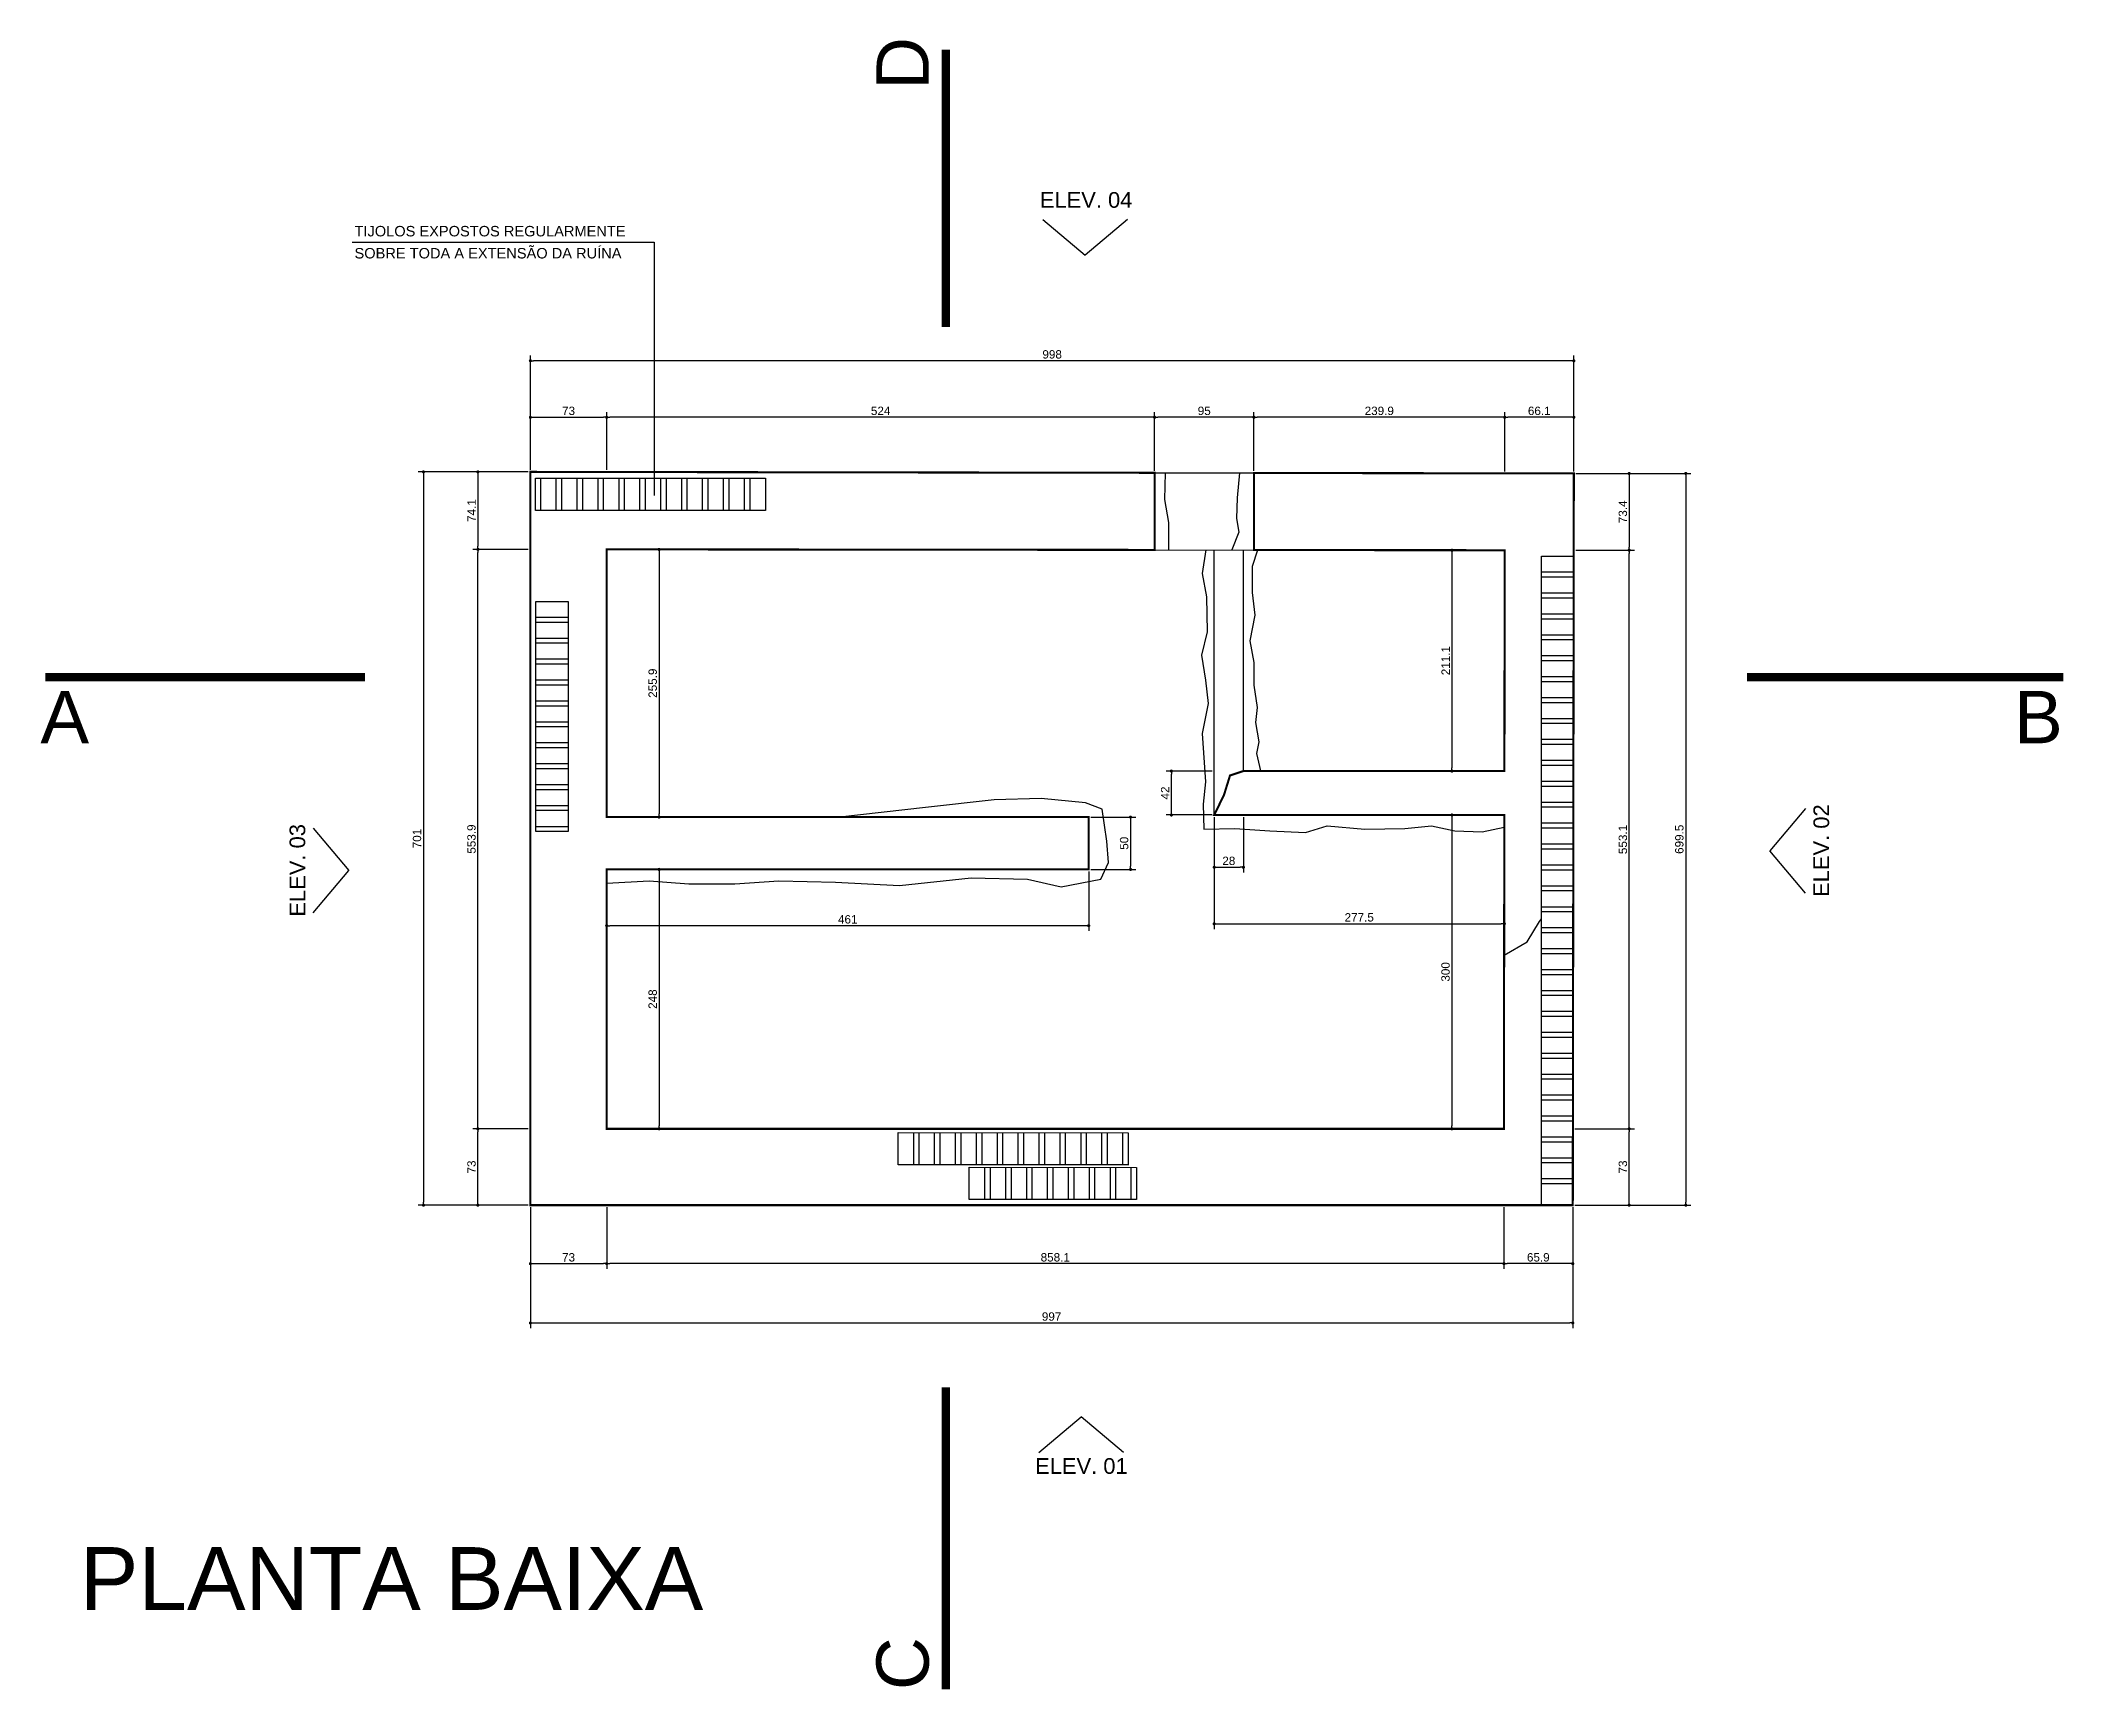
# Model space of a CAD drawing. Extents: x -35835 to -2852, y -1941 to 14855.
# Drawn here: x -11741 to -9802, y -183 to 1397 of the extents above; entities that cross this region are included whole.
import ezdxf

# ---------------------------------------------------------------- set-up
doc = ezdxf.new("R2010")
doc.units = 0
doc.header["$PDMODE"] = 35
doc.linetypes.add('CENTER2', pattern=[28.575, 19.05, -3.175, 3.175, -3.175])
doc.layers.get('0').update_dxf_attribs({"linetype": 'CONTINUOUS'})
doc.layers.get('DEFPOINTS').update_dxf_attribs({"linetype": 'CONTINUOUS'})
for name, color, linetype in [('COTA', 7, 'CONTINUOUS'), ('PAREDE', 7, 'CONTINUOUS'), ('PAREDE_FINA', 7, 'CONTINUOUS')]:
    doc.layers.add(name, color=color, linetype=linetype)
doc.styles.add('TEXTO', font='ARIAL.TTF')
doc.dimstyles.new('COTA', dxfattribs={"dimtxt": 8, "dimasz": 3, "dimexe": 5, "dimexo": 2, "dimgap": 2, "dimtad": 1, "dimdec": 1, "dimdsep": 46, "dimtxsty": 'TEXTO', "dimblk1": 'DOT', "dimblk2": 'DOT', "dimsah": 1, "dimcen": 0, "dimclrd": 256, "dimclre": 256, "dimclrt": 256, "dimadec": 0, "dimazin": 0, "dimtfac": 1, "dimtdec": 4, "dimtmove": 0, "dimatfit": 3, "dimldrblk": 'DOT', "dimfxl": 1, "dimtolj": 1, "dimtzin": 0, "dimarcsym": 0})

msp = doc.modelspace()

# ---------------------------------------------------------------- texts
at = {"layer": 'PAREDE_FINA', "style": 'TEXTO'}
for s, height, p in [('D', 50, (-10891.34, 1350.34)), ('ELEV. 03', 15, (-11487.65, 559.93)), ('C', 50, (-10891.34, -179.41))]:
    msp.add_text(s, height=height, rotation=90, dxfattribs=at).set_placement(p)
for s, height, p in [('ELEV. 04', 15, (-10785.06, 1237.6)), ('TIJOLOS EXPOSTOS REGULARMENTE', 10, (-11440.52, 1210.23)), ('SOBRE TODA A EXTENSÃO DA RUÍNA', 10, (-11440.52, 1189.14)), ('A', 50, (-11740.95, 725.69)), ('B', 50, (-9853.28, 725.69)), ('PLANTA BAIXA', 60, (-11703.2, -102.79))]:
    msp.add_text(s, height=height, dxfattribs=at).set_placement(p)
at = {"layer": 'PAREDE_FINA', "style": 'TEXTO', "text_generation_flag": 6}
for s, rotation, p in [('ELEV. 02', 270, (-10030.17, 578.77)), ('ELEV. 01', 180, (-10789.57, 27.26))]:
    msp.add_text(s, height=15, rotation=rotation, dxfattribs=at).set_placement(p)

# ---------------------------------------------------------------- blocks, each defined once
blk = doc.blocks.new('_DOT')
at = {"color": 0, "linetype": 'ByBlock'}
blk.add_line((-0.5, 0), (-1, 0), dxfattribs=at)
at = {"color": 0, "linetype": 'ByBlock', "const_width": 0.5}
blk.add_lwpolyline([(-0.25, 0, 1), (0.25, 0, 1)], format="xyb", close=True, dxfattribs=at)
blk = doc.blocks.new('*D1')
at = {"layer": 'COTA', "lineweight": -2}
for p, q in [((-11272.3, 282.1), (-11272.3, 223.2)), ((-11199.3, 282.1), (-11199.3, 223.2)), ((-11269.3, 228.2), (-11202.3, 228.2))]:
    blk.add_line(p, q, dxfattribs=at)
at = {"layer": 'DEFPOINTS', "color": 0}
for p in [(-11272.3, 284.1), (-11199.3, 284.1), (-11199.3, 228.2)]:
    blk.add_point(p, dxfattribs=at)
at = {"layer": 'COTA', "lineweight": -2, "xscale": 3, "yscale": 3, "zscale": 3, "rotation": 180}
blk.add_blockref('_DOT', (-11272.3, 228.2), dxfattribs=at)
at = {"layer": 'COTA', "lineweight": -2, "xscale": 3, "yscale": 3, "zscale": 3}
blk.add_blockref('_DOT', (-11199.3, 228.2), dxfattribs=at)
at = {"layer": 'COTA', "insert": (-11235.8, 234.2), "char_height": 8, "attachment_point": 5, "style": 'TEXTO'}
blk.add_mtext('\\A1;73', dxfattribs=at)
blk = doc.blocks.new('*D2')
at = {"layer": 'COTA', "lineweight": -2}
for p, q in [((-10341.2, 282.1), (-10341.2, 223.2)), ((-10275.3, 282.1), (-10275.3, 223.2)), ((-10278.3, 228.2), (-10338.2, 228.2))]:
    blk.add_line(p, q, dxfattribs=at)
at = {"layer": 'DEFPOINTS', "color": 0}
for p in [(-10341.2, 284.1), (-10275.3, 284.1), (-10341.2, 228.2)]:
    blk.add_point(p, dxfattribs=at)
at = {"layer": 'COTA', "lineweight": -2, "xscale": 3, "yscale": 3, "zscale": 3, "rotation": 180}
blk.add_blockref('_DOT', (-10341.2, 228.2), dxfattribs=at)
at = {"layer": 'COTA', "lineweight": -2, "xscale": 3, "yscale": 3, "zscale": 3}
blk.add_blockref('_DOT', (-10275.3, 228.2), dxfattribs=at)
at = {"layer": 'COTA', "insert": (-10308.3, 234.2), "char_height": 8, "attachment_point": 5, "style": 'TEXTO'}
blk.add_mtext('\\A1;65.9', dxfattribs=at)
blk = doc.blocks.new('*D3')
at = {"layer": 'COTA', "lineweight": -2}
for p, q in [((-11272.3, 280.1), (-11272.3, 166.5)), ((-10275.3, 282.1), (-10275.3, 166.5)), ((-11269.3, 171.5), (-10278.3, 171.5))]:
    blk.add_line(p, q, dxfattribs=at)
at = {"layer": 'DEFPOINTS', "color": 0}
for p in [(-11272.3, 282.1), (-10275.3, 284.1), (-10275.3, 171.5)]:
    blk.add_point(p, dxfattribs=at)
at = {"layer": 'COTA', "lineweight": -2, "xscale": 3, "yscale": 3, "zscale": 3, "rotation": 180}
blk.add_blockref('_DOT', (-11272.3, 171.5), dxfattribs=at)
at = {"layer": 'COTA', "lineweight": -2, "xscale": 3, "yscale": 3, "zscale": 3}
blk.add_blockref('_DOT', (-10275.3, 171.5), dxfattribs=at)
at = {"layer": 'COTA', "insert": (-10773.8, 177.6), "char_height": 8, "attachment_point": 5, "style": 'TEXTO'}
blk.add_mtext('\\A1;997', dxfattribs=at)
blk = doc.blocks.new('*D4')
at = {"layer": 'COTA', "lineweight": -2}
for p, q in [((-11199.3, 280.1), (-11199.3, 223.2)), ((-10341.2, 280.1), (-10341.2, 223.2)), ((-10344.2, 228.2), (-11196.3, 228.2))]:
    blk.add_line(p, q, dxfattribs=at)
at = {"layer": 'DEFPOINTS', "color": 0}
for p in [(-11199.3, 282.1), (-10341.2, 282.1), (-11199.3, 228.2)]:
    blk.add_point(p, dxfattribs=at)
at = {"layer": 'COTA', "lineweight": -2, "xscale": 3, "yscale": 3, "zscale": 3, "rotation": 180}
blk.add_blockref('_DOT', (-11199.3, 228.2), dxfattribs=at)
at = {"layer": 'COTA', "lineweight": -2, "xscale": 3, "yscale": 3, "zscale": 3}
blk.add_blockref('_DOT', (-10341.2, 228.2), dxfattribs=at)
at = {"layer": 'COTA', "insert": (-10770.3, 234.2), "char_height": 8, "attachment_point": 5, "style": 'TEXTO'}
blk.add_mtext('\\A1;858.1', dxfattribs=at)
blk = doc.blocks.new('*D5')
at = {"layer": 'COTA', "lineweight": -2}
for p, q in [((-11272.3, 987.1), (-11272.3, 1042.3)), ((-11269.3, 1037.3), (-11202.3, 1037.3)), ((-11199.3, 987.1), (-11199.3, 1042.3))]:
    blk.add_line(p, q, dxfattribs=at)
at = {"layer": 'DEFPOINTS', "color": 0}
for p in [(-11199.3, 1037.3), (-11272.3, 985.1), (-11199.3, 985.1)]:
    blk.add_point(p, dxfattribs=at)
at = {"layer": 'COTA', "lineweight": -2, "xscale": 3, "yscale": 3, "zscale": 3, "rotation": 180}
blk.add_blockref('_DOT', (-11272.3, 1037.3), dxfattribs=at)
at = {"layer": 'COTA', "lineweight": -2, "xscale": 3, "yscale": 3, "zscale": 3}
blk.add_blockref('_DOT', (-11199.3, 1037.3), dxfattribs=at)
at = {"layer": 'COTA', "insert": (-11235.8, 1043.4), "char_height": 8, "attachment_point": 5, "style": 'TEXTO'}
blk.add_mtext('\\A1;73', dxfattribs=at)
blk = doc.blocks.new('*D6')
at = {"layer": 'COTA', "lineweight": -2}
for p, q in [((-10340.4, 985.6), (-10340.4, 1042.3)), ((-10277.3, 1037.3), (-10337.4, 1037.3)), ((-10274.3, 985.6), (-10274.3, 1042.3))]:
    blk.add_line(p, q, dxfattribs=at)
at = {"layer": 'DEFPOINTS', "color": 0}
for p in [(-10340.4, 1037.3), (-10340.4, 983.6), (-10274.3, 983.6)]:
    blk.add_point(p, dxfattribs=at)
at = {"layer": 'COTA', "lineweight": -2, "xscale": 3, "yscale": 3, "zscale": 3, "rotation": 180}
blk.add_blockref('_DOT', (-10340.4, 1037.3), dxfattribs=at)
at = {"layer": 'COTA', "lineweight": -2, "xscale": 3, "yscale": 3, "zscale": 3}
blk.add_blockref('_DOT', (-10274.3, 1037.3), dxfattribs=at)
at = {"layer": 'COTA', "insert": (-10307.4, 1043.4), "char_height": 8, "attachment_point": 5, "style": 'TEXTO'}
blk.add_mtext('\\A1;66.1', dxfattribs=at)
blk = doc.blocks.new('*D7')
at = {"layer": 'COTA', "lineweight": -2}
for p, q in [((-10272.3, 983.6), (-10216.4, 983.6)), ((-10221.4, 980.6), (-10221.4, 913.2)), ((-10272.3, 910.2), (-10216.4, 910.2))]:
    blk.add_line(p, q, dxfattribs=at)
at = {"layer": 'DEFPOINTS', "color": 0}
for p in [(-10274.3, 983.6), (-10274.3, 910.2), (-10221.4, 910.2)]:
    blk.add_point(p, dxfattribs=at)
at = {"layer": 'COTA', "lineweight": -2, "xscale": 3, "yscale": 3, "zscale": 3}
for p, rotation in [((-10221.4, 983.6), 90), ((-10221.4, 910.2), 270)]:
    blk.add_blockref('_DOT', p, dxfattribs=dict(at, rotation=rotation))
at = {"layer": 'COTA', "insert": (-10227.4, 946.9), "char_height": 8, "attachment_point": 5, "rotation": 90, "style": 'TEXTO'}
blk.add_mtext('\\A1;73.4', dxfattribs=at)
blk = doc.blocks.new('*D8')
at = {"layer": 'COTA', "lineweight": -2}
for p, q in [((-10273.3, 357.1), (-10216.4, 357.1)), ((-10221.4, 287.1), (-10221.4, 354.1)), ((-10273.3, 284.1), (-10216.4, 284.1))]:
    blk.add_line(p, q, dxfattribs=at)
at = {"layer": 'DEFPOINTS', "color": 0}
for p in [(-10275.3, 357.1), (-10221.4, 357.1), (-10275.3, 284.1)]:
    blk.add_point(p, dxfattribs=at)
at = {"layer": 'COTA', "lineweight": -2, "xscale": 3, "yscale": 3, "zscale": 3}
for p, rotation in [((-10221.4, 357.1), 90), ((-10221.4, 284.1), 270)]:
    blk.add_blockref('_DOT', p, dxfattribs=dict(at, rotation=rotation))
at = {"layer": 'COTA', "insert": (-10227.4, 320.6), "char_height": 8, "attachment_point": 5, "rotation": 90, "style": 'TEXTO'}
blk.add_mtext('\\A1;73', dxfattribs=at)
blk = doc.blocks.new('*D9')
at = {"layer": 'COTA', "lineweight": -2}
for p, q in [((-10270.3, 910.2), (-10216.4, 910.2)), ((-10221.4, 360.1), (-10221.4, 907.2)), ((-10271.3, 357.1), (-10216.4, 357.1))]:
    blk.add_line(p, q, dxfattribs=at)
at = {"layer": 'DEFPOINTS', "color": 0}
for p in [(-10272.3, 910.2), (-10221.4, 910.2), (-10273.3, 357.1)]:
    blk.add_point(p, dxfattribs=at)
at = {"layer": 'COTA', "lineweight": -2, "xscale": 3, "yscale": 3, "zscale": 3}
for p, rotation in [((-10221.4, 910.2), 90), ((-10221.4, 357.1), 270)]:
    blk.add_blockref('_DOT', p, dxfattribs=dict(at, rotation=rotation))
at = {"layer": 'COTA', "insert": (-10227.4, 633.7), "char_height": 8, "attachment_point": 5, "rotation": 90, "style": 'TEXTO'}
blk.add_mtext('\\A1;553.1', dxfattribs=at)
blk = doc.blocks.new('*D10')
at = {"layer": 'COTA', "lineweight": -2}
for p, q in [((-10272.3, 983.6), (-10162.3, 983.6)), ((-10167.3, 980.6), (-10167.3, 287.1)), ((-10273.3, 284.1), (-10162.3, 284.1))]:
    blk.add_line(p, q, dxfattribs=at)
at = {"layer": 'DEFPOINTS', "color": 0}
for p in [(-10274.3, 983.6), (-10275.3, 284.1), (-10167.3, 284.1)]:
    blk.add_point(p, dxfattribs=at)
at = {"layer": 'COTA', "lineweight": -2, "xscale": 3, "yscale": 3, "zscale": 3}
for p, rotation in [((-10167.3, 983.6), 90), ((-10167.3, 284.1), 270)]:
    blk.add_blockref('_DOT', p, dxfattribs=dict(at, rotation=rotation))
at = {"layer": 'COTA', "insert": (-10173.4, 633.9), "char_height": 8, "attachment_point": 5, "rotation": 90, "style": 'TEXTO'}
blk.add_mtext('\\A1;699.5', dxfattribs=at)
blk = doc.blocks.new('*D11')
at = {"layer": 'COTA', "lineweight": -2}
for p, q in [((-11272.3, 987.1), (-11272.3, 1096.3)), ((-10277.3, 1091.3), (-11269.3, 1091.3)), ((-10274.3, 985.6), (-10274.3, 1096.3))]:
    blk.add_line(p, q, dxfattribs=at)
at = {"layer": 'DEFPOINTS', "color": 0}
for p in [(-11272.3, 1091.3), (-11272.3, 985.1), (-10274.3, 983.6)]:
    blk.add_point(p, dxfattribs=at)
at = {"layer": 'COTA', "lineweight": -2, "xscale": 3, "yscale": 3, "zscale": 3, "rotation": 180}
blk.add_blockref('_DOT', (-11272.3, 1091.3), dxfattribs=at)
at = {"layer": 'COTA', "lineweight": -2, "xscale": 3, "yscale": 3, "zscale": 3}
blk.add_blockref('_DOT', (-10274.3, 1091.3), dxfattribs=at)
at = {"layer": 'COTA', "insert": (-10773.3, 1097.4), "char_height": 8, "attachment_point": 5, "style": 'TEXTO'}
blk.add_mtext('\\A1;998', dxfattribs=at)
blk = doc.blocks.new('*D12')
at = {"layer": 'COTA', "lineweight": -2}
for p, q in [((-11274.3, 985.1), (-11327.5, 985.1)), ((-11322.5, 982.1), (-11322.5, 914)), ((-11274.3, 911), (-11327.5, 911))]:
    blk.add_line(p, q, dxfattribs=at)
at = {"layer": 'DEFPOINTS', "color": 0}
for p in [(-11272.3, 985.1), (-11322.5, 911), (-11272.3, 911)]:
    blk.add_point(p, dxfattribs=at)
at = {"layer": 'COTA', "lineweight": -2, "xscale": 3, "yscale": 3, "zscale": 3}
for p, rotation in [((-11322.5, 985.1), 90), ((-11322.5, 911), 270)]:
    blk.add_blockref('_DOT', p, dxfattribs=dict(at, rotation=rotation))
at = {"layer": 'COTA', "insert": (-11328.5, 948.1), "char_height": 8, "attachment_point": 5, "rotation": 90, "style": 'TEXTO'}
blk.add_mtext('\\A1;74.1', dxfattribs=at)
blk = doc.blocks.new('*D13')
at = {"layer": 'COTA', "lineweight": -2}
for p, q in [((-11274.3, 357.1), (-11327.5, 357.1)), ((-11322.5, 287.1), (-11322.5, 354.1)), ((-11274.3, 284.1), (-11327.5, 284.1))]:
    blk.add_line(p, q, dxfattribs=at)
at = {"layer": 'DEFPOINTS', "color": 0}
for p in [(-11322.5, 357.1), (-11272.3, 357.1), (-11272.3, 284.1)]:
    blk.add_point(p, dxfattribs=at)
at = {"layer": 'COTA', "lineweight": -2, "xscale": 3, "yscale": 3, "zscale": 3}
for p, rotation in [((-11322.5, 357.1), 90), ((-11322.5, 284.1), 270)]:
    blk.add_blockref('_DOT', p, dxfattribs=dict(at, rotation=rotation))
at = {"layer": 'COTA', "insert": (-11328.6, 320.6), "char_height": 8, "attachment_point": 5, "rotation": 90, "style": 'TEXTO'}
blk.add_mtext('\\A1;73', dxfattribs=at)
blk = doc.blocks.new('*D14')
at = {"layer": 'COTA', "lineweight": -2}
for p, q in [((-11276.3, 911), (-11327.5, 911)), ((-11322.5, 360.1), (-11322.5, 908)), ((-11276.3, 357.1), (-11327.5, 357.1))]:
    blk.add_line(p, q, dxfattribs=at)
at = {"layer": 'DEFPOINTS', "color": 0}
for p in [(-11322.5, 911), (-11274.3, 911), (-11274.3, 357.1)]:
    blk.add_point(p, dxfattribs=at)
at = {"layer": 'COTA', "lineweight": -2, "xscale": 3, "yscale": 3, "zscale": 3}
for p, rotation in [((-11322.5, 911), 90), ((-11322.5, 357.1), 270)]:
    blk.add_blockref('_DOT', p, dxfattribs=dict(at, rotation=rotation))
at = {"layer": 'COTA', "insert": (-11328.6, 634.1), "char_height": 8, "attachment_point": 5, "rotation": 90, "style": 'TEXTO'}
blk.add_mtext('\\A1;553.9', dxfattribs=at)
blk = doc.blocks.new('*D15')
at = {"layer": 'COTA', "lineweight": -2}
for p, q in [((-11274.3, 985.1), (-11379.6, 985.1)), ((-11374.6, 982.1), (-11374.6, 287.1)), ((-11274.3, 284.1), (-11379.6, 284.1))]:
    blk.add_line(p, q, dxfattribs=at)
at = {"layer": 'DEFPOINTS', "color": 0}
for p in [(-11272.3, 985.1), (-11374.6, 284.1), (-11272.3, 284.1)]:
    blk.add_point(p, dxfattribs=at)
at = {"layer": 'COTA', "lineweight": -2, "xscale": 3, "yscale": 3, "zscale": 3}
for p, rotation in [((-11374.6, 985.1), 90), ((-11374.6, 284.1), 270)]:
    blk.add_blockref('_DOT', p, dxfattribs=dict(at, rotation=rotation))
at = {"layer": 'COTA', "insert": (-11380.7, 634.6), "char_height": 8, "attachment_point": 5, "rotation": 90, "style": 'TEXTO'}
blk.add_mtext('\\A1;701', dxfattribs=at)
blk = doc.blocks.new('*D16')
at = {"layer": 'COTA', "lineweight": -2}
for p, q in [((-11199.3, 603.1), (-11199.3, 546.3)), ((-10738.3, 603.1), (-10738.3, 546.3)), ((-10741.3, 551.3), (-11196.3, 551.3))]:
    blk.add_line(p, q, dxfattribs=at)
at = {"layer": 'DEFPOINTS', "color": 0}
for p in [(-11199.3, 605.1), (-10738.3, 605.1), (-11199.3, 551.3)]:
    blk.add_point(p, dxfattribs=at)
at = {"layer": 'COTA', "lineweight": -2, "xscale": 3, "yscale": 3, "zscale": 3, "rotation": 180}
blk.add_blockref('_DOT', (-11199.3, 551.3), dxfattribs=at)
at = {"layer": 'COTA', "lineweight": -2, "xscale": 3, "yscale": 3, "zscale": 3}
blk.add_blockref('_DOT', (-10738.3, 551.3), dxfattribs=at)
at = {"layer": 'COTA', "insert": (-10968.8, 557.3), "char_height": 8, "attachment_point": 5, "style": 'TEXTO'}
blk.add_mtext('\\A1;461', dxfattribs=at)
blk = doc.blocks.new('*D17')
at = {"layer": 'COTA', "lineweight": -2}
for p, q in [((-10736.3, 655.1), (-10693.3, 655.1)), ((-10698.3, 652.1), (-10698.3, 608.1)), ((-10736.3, 605.1), (-10693.3, 605.1))]:
    blk.add_line(p, q, dxfattribs=at)
at = {"layer": 'DEFPOINTS', "color": 0}
for p in [(-10738.3, 655.1), (-10738.3, 605.1), (-10698.3, 605.1)]:
    blk.add_point(p, dxfattribs=at)
at = {"layer": 'COTA', "lineweight": -2, "xscale": 3, "yscale": 3, "zscale": 3}
for p, rotation in [((-10698.3, 655.1), 90), ((-10698.3, 605.1), 270)]:
    blk.add_blockref('_DOT', p, dxfattribs=dict(at, rotation=rotation))
at = {"layer": 'COTA', "insert": (-10704.4, 630.1), "char_height": 8, "attachment_point": 5, "rotation": 90, "style": 'TEXTO'}
blk.add_mtext('\\A1;50', dxfattribs=at)
blk = doc.blocks.new('*D18')
at = {"layer": 'COTA', "lineweight": -2}
for p, q in [((-10620.3, 699.1), (-10664.2, 699.1)), ((-10659.2, 660.1), (-10659.2, 696.1)), ((-10620.3, 657.1), (-10664.2, 657.1))]:
    blk.add_line(p, q, dxfattribs=at)
at = {"layer": 'DEFPOINTS', "color": 0}
for p in [(-10659.2, 699.1), (-10618.3, 699.1), (-10618.3, 657.1)]:
    blk.add_point(p, dxfattribs=at)
at = {"layer": 'COTA', "lineweight": -2, "xscale": 3, "yscale": 3, "zscale": 3}
for p, rotation in [((-10659.2, 699.1), 90), ((-10659.2, 657.1), 270)]:
    blk.add_blockref('_DOT', p, dxfattribs=dict(at, rotation=rotation))
at = {"layer": 'COTA', "insert": (-10665.2, 678.1), "char_height": 8, "attachment_point": 5, "rotation": 90, "style": 'TEXTO'}
blk.add_mtext('\\A1;42', dxfattribs=at)
blk = doc.blocks.new('*D19')
at = {"layer": 'COTA', "lineweight": -2}
for p, q in [((-10618.3, 655.1), (-10618.3, 602.1)), ((-10590.3, 655.1), (-10590.3, 602.1)), ((-10615.3, 607.1), (-10593.3, 607.1))]:
    blk.add_line(p, q, dxfattribs=at)
at = {"layer": 'DEFPOINTS', "color": 0}
for p in [(-10618.3, 657.1), (-10590.3, 657.1), (-10590.3, 607.1)]:
    blk.add_point(p, dxfattribs=at)
at = {"layer": 'COTA', "lineweight": -2, "xscale": 3, "yscale": 3, "zscale": 3, "rotation": 180}
blk.add_blockref('_DOT', (-10618.3, 607.1), dxfattribs=at)
at = {"layer": 'COTA', "lineweight": -2, "xscale": 3, "yscale": 3, "zscale": 3}
blk.add_blockref('_DOT', (-10590.3, 607.1), dxfattribs=at)
at = {"layer": 'COTA', "insert": (-10604.3, 613.2), "char_height": 8, "attachment_point": 5, "style": 'TEXTO'}
blk.add_mtext('\\A1;28', dxfattribs=at)
blk = doc.blocks.new('*D20')
at = {"layer": 'COTA', "lineweight": -2}
for p, q in [((-10618.3, 655.1), (-10618.3, 548.1)), ((-10340.8, 655.1), (-10340.8, 548.1)), ((-10615.3, 553.1), (-10343.8, 553.1))]:
    blk.add_line(p, q, dxfattribs=at)
at = {"layer": 'DEFPOINTS', "color": 0}
for p in [(-10618.3, 657.1), (-10340.8, 657.1), (-10340.8, 553.1)]:
    blk.add_point(p, dxfattribs=at)
at = {"layer": 'COTA', "lineweight": -2, "xscale": 3, "yscale": 3, "zscale": 3, "rotation": 180}
blk.add_blockref('_DOT', (-10618.3, 553.1), dxfattribs=at)
at = {"layer": 'COTA', "lineweight": -2, "xscale": 3, "yscale": 3, "zscale": 3}
blk.add_blockref('_DOT', (-10340.8, 553.1), dxfattribs=at)
at = {"layer": 'COTA', "insert": (-10479.6, 559.2), "char_height": 8, "attachment_point": 5, "style": 'TEXTO'}
blk.add_mtext('\\A1;277.5', dxfattribs=at)
blk = doc.blocks.new('*D21')
at = {"layer": 'COTA', "lineweight": -2}
for p, q in [((-11197.3, 911), (-11144.2, 911)), ((-11149.2, 908), (-11149.2, 658.1)), ((-11197.3, 655.1), (-11144.2, 655.1))]:
    blk.add_line(p, q, dxfattribs=at)
at = {"layer": 'DEFPOINTS', "color": 0}
for p in [(-11199.3, 911), (-11199.3, 655.1), (-11149.2, 655.1)]:
    blk.add_point(p, dxfattribs=at)
at = {"layer": 'COTA', "lineweight": -2, "xscale": 3, "yscale": 3, "zscale": 3}
for p, rotation in [((-11149.2, 911), 90), ((-11149.2, 655.1), 270)]:
    blk.add_blockref('_DOT', p, dxfattribs=dict(at, rotation=rotation))
at = {"layer": 'COTA', "insert": (-11155.3, 783.1), "char_height": 8, "attachment_point": 5, "rotation": 90, "style": 'TEXTO'}
blk.add_mtext('\\A1;255.9', dxfattribs=at)
blk = doc.blocks.new('*D22')
at = {"layer": 'COTA', "lineweight": -2}
for p, q in [((-11197.3, 605.1), (-11144.2, 605.1)), ((-11149.2, 602.1), (-11149.2, 360.1)), ((-11197.3, 357.1), (-11144.2, 357.1))]:
    blk.add_line(p, q, dxfattribs=at)
at = {"layer": 'DEFPOINTS', "color": 0}
for p in [(-11199.3, 605.1), (-11199.3, 357.1), (-11149.2, 357.1)]:
    blk.add_point(p, dxfattribs=at)
at = {"layer": 'COTA', "lineweight": -2, "xscale": 3, "yscale": 3, "zscale": 3}
for p, rotation in [((-11149.2, 605.1), 90), ((-11149.2, 357.1), 270)]:
    blk.add_blockref('_DOT', p, dxfattribs=dict(at, rotation=rotation))
at = {"layer": 'COTA', "insert": (-11155.3, 481.1), "char_height": 8, "attachment_point": 5, "rotation": 90, "style": 'TEXTO'}
blk.add_mtext('\\A1;248', dxfattribs=at)
blk = doc.blocks.new('*D23')
at = {"layer": 'COTA', "lineweight": -2}
for p, q in [((-10342.8, 657.1), (-10395.9, 657.1)), ((-10390.9, 654.1), (-10390.9, 360.1)), ((-10343.2, 357.1), (-10395.9, 357.1))]:
    blk.add_line(p, q, dxfattribs=at)
at = {"layer": 'DEFPOINTS', "color": 0}
for p in [(-10340.8, 657.1), (-10390.9, 357.1), (-10341.2, 357.1)]:
    blk.add_point(p, dxfattribs=at)
at = {"layer": 'COTA', "lineweight": -2, "xscale": 3, "yscale": 3, "zscale": 3}
for p, rotation in [((-10390.9, 657.1), 90), ((-10390.9, 357.1), 270)]:
    blk.add_blockref('_DOT', p, dxfattribs=dict(at, rotation=rotation))
at = {"layer": 'COTA', "insert": (-10397, 507.1), "char_height": 8, "attachment_point": 5, "rotation": 90, "style": 'TEXTO'}
blk.add_mtext('\\A1;300', dxfattribs=at)
blk = doc.blocks.new('*D24')
at = {"layer": 'COTA', "lineweight": -2}
for p, q in [((-10342.4, 910.2), (-10395.9, 910.2)), ((-10390.9, 907.2), (-10390.9, 702.1)), ((-10342.7, 699.1), (-10395.9, 699.1))]:
    blk.add_line(p, q, dxfattribs=at)
at = {"layer": 'DEFPOINTS', "color": 0}
for p in [(-10340.4, 910.2), (-10390.9, 699.1), (-10340.7, 699.1)]:
    blk.add_point(p, dxfattribs=at)
at = {"layer": 'COTA', "lineweight": -2, "xscale": 3, "yscale": 3, "zscale": 3}
for p, rotation in [((-10390.9, 910.2), 90), ((-10390.9, 699.1), 270)]:
    blk.add_blockref('_DOT', p, dxfattribs=dict(at, rotation=rotation))
at = {"layer": 'COTA', "insert": (-10396.9, 804.7), "char_height": 8, "attachment_point": 5, "rotation": 90, "style": 'TEXTO'}
blk.add_mtext('\\A1;211.1', dxfattribs=at)
blk = doc.blocks.new('*D25')
at = {"layer": 'COTA', "lineweight": -2}
for p, q in [((-10580.3, 986.1), (-10580.3, 1042.3)), ((-10343.4, 1037.3), (-10577.3, 1037.3)), ((-10340.4, 987.6), (-10340.4, 1042.3))]:
    blk.add_line(p, q, dxfattribs=at)
at = {"layer": 'DEFPOINTS', "color": 0}
for p in [(-10580.3, 1037.3), (-10580.3, 984.1), (-10340.4, 985.6)]:
    blk.add_point(p, dxfattribs=at)
at = {"layer": 'COTA', "lineweight": -2, "xscale": 3, "yscale": 3, "zscale": 3, "rotation": 180}
blk.add_blockref('_DOT', (-10580.3, 1037.3), dxfattribs=at)
at = {"layer": 'COTA', "lineweight": -2, "xscale": 3, "yscale": 3, "zscale": 3}
blk.add_blockref('_DOT', (-10340.4, 1037.3), dxfattribs=at)
at = {"layer": 'COTA', "insert": (-10460.4, 1043.4), "char_height": 8, "attachment_point": 5, "style": 'TEXTO'}
blk.add_mtext('\\A1;239.9', dxfattribs=at)
blk = doc.blocks.new('*D26')
at = {"layer": 'COTA', "lineweight": -2}
for p, q in [((-10675.3, 986.2), (-10675.3, 1042.3)), ((-10583.3, 1037.3), (-10672.3, 1037.3)), ((-10580.3, 986.1), (-10580.3, 1042.3))]:
    blk.add_line(p, q, dxfattribs=at)
at = {"layer": 'DEFPOINTS', "color": 0}
for p in [(-10675.3, 1037.3), (-10675.3, 984.2), (-10580.3, 984.1)]:
    blk.add_point(p, dxfattribs=at)
at = {"layer": 'COTA', "lineweight": -2, "xscale": 3, "yscale": 3, "zscale": 3, "rotation": 180}
blk.add_blockref('_DOT', (-10675.3, 1037.3), dxfattribs=at)
at = {"layer": 'COTA', "lineweight": -2, "xscale": 3, "yscale": 3, "zscale": 3}
blk.add_blockref('_DOT', (-10580.3, 1037.3), dxfattribs=at)
at = {"layer": 'COTA', "insert": (-10627.8, 1043.4), "char_height": 8, "attachment_point": 5, "style": 'TEXTO'}
blk.add_mtext('\\A1;95', dxfattribs=at)
blk = doc.blocks.new('*D27')
at = {"layer": 'COTA', "lineweight": -2}
for p, q in [((-11199.3, 989.1), (-11199.3, 1042.3)), ((-10678.3, 1037.3), (-11196.3, 1037.3)), ((-10675.3, 988.2), (-10675.3, 1042.3))]:
    blk.add_line(p, q, dxfattribs=at)
at = {"layer": 'DEFPOINTS', "color": 0}
for p in [(-11199.3, 1037.3), (-11199.3, 987.1), (-10675.3, 986.2)]:
    blk.add_point(p, dxfattribs=at)
at = {"layer": 'COTA', "lineweight": -2, "xscale": 3, "yscale": 3, "zscale": 3, "rotation": 180}
blk.add_blockref('_DOT', (-11199.3, 1037.3), dxfattribs=at)
at = {"layer": 'COTA', "lineweight": -2, "xscale": 3, "yscale": 3, "zscale": 3}
blk.add_blockref('_DOT', (-10675.3, 1037.3), dxfattribs=at)
at = {"layer": 'COTA', "insert": (-10937.3, 1043.4), "char_height": 8, "attachment_point": 5, "style": 'TEXTO'}
blk.add_mtext('\\A1;524', dxfattribs=at)

# ---------------------------------------------------------------- dimensions: what is measured, and where the dimension line sits
at = {"layer": 'COTA'}
for base, p1, p2, picture, middle in [((-11272.33, 1091.33), (-10274.33, 983.62), (-11272.33, 985.12), '*D11', (-10773.33, 1097.42)), ((-11199.33, 1037.32), (-11272.33, 985.12), (-11199.33, 985.12), '*D5', (-11235.83, 1043.41)), ((-11199.33, 1037.32), (-10675.33, 986.22), (-11199.33, 987.12), '*D27', (-10937.33, 1043.41)), ((-10675.33, 1037.32), (-10580.33, 984.08), (-10675.33, 984.22), '*D26', (-10627.83, 1043.41)), ((-10580.33, 1037.32), (-10340.43, 985.62), (-10580.33, 984.08), '*D25', (-10460.38, 1043.41)), ((-10340.43, 1037.32), (-10274.33, 983.62), (-10340.43, 983.62), '*D6', (-10307.38, 1043.41)), ((-10590.33, 607.12), (-10618.33, 657.12), (-10590.33, 657.12), '*D19', (-10604.33, 613.21)), ((-10340.79, 553.12), (-10618.33, 657.12), (-10340.79, 657.12), '*D20', (-10479.56, 559.2)), ((-11199.33, 551.25), (-10738.33, 605.12), (-11199.33, 605.12), '*D16', (-10968.83, 557.34)), ((-11199.33, 228.15), (-11272.33, 284.12), (-11199.33, 284.12), '*D1', (-11235.83, 234.24)), ((-10275.33, 171.53), (-11272.33, 282.12), (-10275.33, 284.12), '*D3', (-10773.83, 177.61)), ((-11199.33, 228.15), (-10341.22, 282.12), (-11199.33, 282.12), '*D4', (-10770.27, 234.23)), ((-10341.22, 228.15), (-10275.33, 284.12), (-10341.22, 284.12), '*D2', (-10308.27, 234.23))]:
    dim = msp.add_linear_dim(base=base, p1=p1, p2=p2, dimstyle='COTA', dxfattribs=at)
    dim.commit()
    dim.dimension.update_dxf_attribs({"geometry": picture, "text_midpoint": middle})
for base, p1, p2, picture, middle in [((-11374.64, 284.12), (-11272.33, 985.12), (-11272.33, 284.12), '*D15', (-11380.73, 634.62)), ((-11322.47, 911.05), (-11272.33, 985.12), (-11272.33, 911.05), '*D12', (-11328.49, 948.09)), ((-10167.33, 284.12), (-10274.33, 983.62), (-10275.33, 284.12), '*D10', (-10173.41, 633.87)), ((-10221.36, 910.19), (-10274.33, 983.62), (-10274.33, 910.19), '*D7', (-10227.44, 946.9)), ((-11322.47, 911.05), (-11274.33, 357.12), (-11274.33, 911.05), '*D14', (-11328.56, 634.09)), ((-11149.2, 655.12), (-11199.33, 911.05), (-11199.33, 655.12), '*D21', (-11155.29, 783.09)), ((-10390.9, 699.12), (-10340.43, 910.19), (-10340.73, 699.12), '*D24', (-10396.92, 804.65)), ((-10221.36, 910.19), (-10273.33, 357.12), (-10272.33, 910.19), '*D9', (-10227.44, 633.65)), ((-10659.2, 699.12), (-10618.33, 657.12), (-10618.33, 699.12), '*D18', (-10665.21, 678.12)), ((-10698.32, 605.12), (-10738.33, 655.12), (-10738.33, 605.12), '*D17', (-10704.41, 630.12)), ((-10390.9, 357.12), (-10340.79, 657.12), (-10341.22, 357.12), '*D23', (-10396.99, 507.12)), ((-11149.2, 357.12), (-11199.33, 605.12), (-11199.33, 357.12), '*D22', (-11155.29, 481.12)), ((-11322.47, 357.12), (-11272.33, 284.12), (-11272.33, 357.12), '*D13', (-11328.56, 320.62)), ((-10221.36, 357.12), (-10275.33, 284.12), (-10275.33, 357.12), '*D8', (-10227.44, 320.62))]:
    dim = msp.add_linear_dim(base=base, p1=p1, p2=p2, angle=90, dimstyle='COTA', dxfattribs=at)
    dim.commit()
    dim.dimension.update_dxf_attribs({"geometry": picture, "text_midpoint": middle})

# ---------------------------------------------------------------- linework, layer by layer
at = {"layer": 'PAREDE', "const_width": 2}
msp.add_lwpolyline([(-10618.33, 657.12), (-10340.79, 657.12), (-10341.22, 357.12), (-11199.33, 357.12), (-11199.33, 605.12), (-10738.33, 605.12), (-10738.33, 655.12), (-11199.33, 655.12), (-11199.33, 911.05), (-10675.33, 910.52), (-10675.33, 984.22), (-11272.33, 985.12), (-11272.33, 284.12), (-10275.33, 284.12), (-10274.33, 983.62), (-10580.33, 984.08), (-10580.33, 910.43), (-10340.43, 910.19), (-10340.73, 699.12), (-10590.33, 699.12), (-10603.14, 694.9), (-10609.04, 675.91)], close=True, dxfattribs=at)
at = {"layer": 'PAREDE_FINA', "linetype": 'CENTER2', "ltscale": 3, "const_width": 8}
for points in [[(-10874.99, 1123.59), (-10874.99, 1388.58)], [(-11736.25, 788.85), (-11430.59, 788.85)], [(-10108.72, 788.85), (-9806.2, 788.85)], [(-10874.99, -178.66), (-10874.99, 110.11)]]:
    msp.add_lwpolyline(points, dxfattribs=at)
at = {"layer": 'PAREDE_FINA'}
for points in [[(-10782.21, 1226.42), (-10741.73, 1192.25)], [(-10701.24, 1226.42), (-10741.73, 1192.25)], [(-11442.86, 1204.63), (-11154, 1204.63), (-11154, 962.66)], [(-11267.55, 948.17), (-11267.55, 979.02)], [(-11267.55, 978.97), (-11047.55, 978.97), (-11047.55, 948.08)], [(-11262.55, 979.02), (-11262.55, 948.16)], [(-11247.55, 948.17), (-11247.55, 979.02)], [(-11242.55, 979.02), (-11242.55, 948.16)], [(-11227.55, 948.17), (-11227.55, 979.02)], [(-11222.55, 979.02), (-11222.55, 948.16)], [(-11207.55, 948.14), (-11207.55, 978.99)], [(-11202.55, 978.99), (-11202.55, 948.13)], [(-11187.55, 948.14), (-11187.55, 978.99)], [(-11182.55, 978.99), (-11182.55, 948.13)], [(-11167.55, 948.14), (-11167.55, 978.99)], [(-11162.55, 978.99), (-11162.55, 948.13)], [(-11147.55, 948.14), (-11147.55, 978.99)], [(-11142.55, 978.99), (-11142.55, 948.13)], [(-11127.55, 948.11), (-11127.55, 978.97)], [(-11122.55, 978.97), (-11122.55, 948.1)], [(-11107.55, 948.11), (-11107.55, 978.97)], [(-11102.55, 978.97), (-11102.55, 948.1)], [(-11087.55, 948.11), (-11087.55, 978.97)], [(-11082.55, 978.97), (-11082.55, 948.1)], [(-11067.55, 948.11), (-11067.55, 978.97)], [(-11062.55, 978.97), (-11062.55, 948.1)], [(-10675.33, 984.22), (-10580.33, 984.08)], [(-10665.3, 984.21), (-10665.73, 958.61), (-10661.9, 936.75), (-10661.9, 910.51)], [(-10594.19, 984.1), (-10596.32, 960.24), (-10596.87, 940.58), (-10594.68, 927.46), (-10601.34, 910.45)], [(-11047.55, 948.08), (-11267.55, 948.17)], [(-10675.33, 910.52), (-10580.33, 910.43)], [(-10626.14, 910.47), (-10629.78, 888.12), (-10625.79, 865.81), (-10624.99, 832.34), (-10630.57, 810.03), (-10626.59, 786.13), (-10624.2, 763.82), (-10629.78, 735.13), (-10626.59, 688.91), (-10628.98, 667.4), (-10628.18, 643.49), (-10598.69, 644.29), (-10565.2, 641.9), (-10530.92, 640.3), (-10510.2, 646.68), (-10474.32, 643.49), (-10436.06, 644.29), (-10410.55, 646.68), (-10388.23, 641.9), (-10361.92, 641.1), (-10340.81, 645.58)], [(-10618.33, 657.12), (-10618.33, 910.47)], [(-10590.33, 699.12), (-10590.33, 910.44)], [(-10576.85, 910.42), (-10581.95, 894.5), (-10581.95, 869.8), (-10579.55, 848.28), (-10584.34, 823.58), (-10580.35, 802.86), (-10580.35, 781.35), (-10577.16, 759.83), (-10578.76, 745.49), (-10575.57, 727.16), (-10577.96, 716), (-10573.97, 699.27), (-10573.95, 699.12)], [(-10305.33, 284.12), (-10305.33, 904.46), (-10274.44, 904.46)], [(-10305.33, 889.46), (-10274.46, 889.46)], [(-10274.47, 884.46), (-10305.33, 884.46)], [(-11267.1, 641.26), (-11267.1, 861.26), (-11236.21, 861.26)], [(-11236.21, 861.26), (-11236.3, 641.26)], [(-10305.33, 869.46), (-10274.46, 869.46)], [(-10274.47, 864.46), (-10305.33, 864.46)], [(-11267.1, 846.26), (-11236.23, 846.26)], [(-11236.24, 841.26), (-11267.1, 841.26)], [(-10305.33, 849.46), (-10274.46, 849.46)], [(-10274.47, 844.46), (-10305.33, 844.46)], [(-11267.1, 826.26), (-11236.23, 826.26)], [(-11236.24, 821.26), (-11267.1, 821.26)], [(-10305.33, 829.46), (-10274.46, 829.46)], [(-10274.47, 824.46), (-10305.33, 824.46)], [(-11267.1, 806.26), (-11236.23, 806.26)], [(-11236.24, 801.26), (-11267.1, 801.26)], [(-10305.35, 809.46), (-10274.49, 809.46)], [(-10274.5, 804.46), (-10305.35, 804.46)], [(-11267.1, 786.26), (-11236.23, 786.26)], [(-11236.24, 781.26), (-11267.1, 781.26)], [(-10305.35, 789.46), (-10274.49, 789.46)], [(-10274.5, 784.46), (-10305.35, 784.46)], [(-11267.13, 766.26), (-11236.26, 766.26)], [(-11236.27, 761.26), (-11267.13, 761.26)], [(-10305.35, 769.46), (-10274.49, 769.46)], [(-10274.5, 764.46), (-10305.35, 764.46)], [(-11267.13, 746.26), (-11236.26, 746.26)], [(-11236.27, 741.26), (-11267.13, 741.26)], [(-10305.35, 749.46), (-10274.49, 749.46)], [(-10274.5, 744.46), (-10305.35, 744.46)], [(-11267.13, 726.26), (-11236.26, 726.26)], [(-11236.27, 721.26), (-11267.13, 721.26)], [(-10305.38, 729.46), (-10274.52, 729.46)], [(-10274.52, 724.46), (-10305.38, 724.46)], [(-11267.13, 706.26), (-11236.26, 706.26)], [(-11236.27, 701.26), (-11267.13, 701.26)], [(-10305.38, 709.46), (-10274.52, 709.46)], [(-10274.52, 704.46), (-10305.38, 704.46)], [(-11267.15, 686.26), (-11236.29, 686.26)], [(-11236.3, 681.26), (-11267.15, 681.26)], [(-10305.38, 689.46), (-10274.52, 689.46)], [(-10274.52, 684.46), (-10305.38, 684.46)], [(-11267.15, 666.26), (-11236.29, 666.26)], [(-11236.3, 661.26), (-11267.15, 661.26)], [(-11199.33, 591.83), (-11158.58, 594.23), (-11120.65, 591.31), (-11076.89, 591.31), (-11034.58, 594.23), (-10980.6, 592.77), (-10919.33, 589.85), (-10850.76, 597.14), (-10796.78, 595.68), (-10764.69, 588.39), (-10726.76, 595.68), (-10719.46, 611.73), (-10720.92, 632.14), (-10725.3, 662.76), (-10741.35, 668.6), (-10783.65, 672.97), (-10828.88, 671.51), (-10894.53, 664.22), (-10976.22, 655.12)], [(-10305.38, 669.46), (-10274.52, 669.46)], [(-10274.52, 664.46), (-10305.38, 664.46)], [(-10052.77, 663.41), (-10086.94, 622.93)], [(-11480.05, 644.57), (-11445.88, 604.09)], [(-11267.15, 646.26), (-11236.29, 646.26)], [(-11236.3, 641.26), (-11267.15, 641.26)], [(-10305.41, 649.46), (-10274.55, 649.46)], [(-10274.55, 644.46), (-10305.41, 644.46)], [(-10305.41, 629.46), (-10274.55, 629.46)], [(-10274.55, 624.46), (-10305.41, 624.46)], [(-10052.77, 582.45), (-10086.94, 622.93)], [(-11480.05, 563.61), (-11445.88, 604.09)], [(-10305.41, 609.46), (-10274.55, 609.46)], [(-10274.55, 604.46), (-10305.41, 604.46)], [(-10305.41, 589.46), (-10274.55, 589.46)], [(-10274.55, 584.46), (-10305.41, 584.46)], [(-10305.41, 569.46), (-10274.55, 569.46)], [(-10274.55, 564.46), (-10305.41, 564.46)], [(-10340.98, 523.17), (-10318.8, 535.77), (-10307.01, 555.41), (-10305.33, 557.77)], [(-10305.41, 549.46), (-10274.55, 549.46)], [(-10274.55, 544.46), (-10305.41, 544.46)], [(-10305.44, 529.46), (-10274.57, 529.46)], [(-10274.58, 524.46), (-10305.44, 524.46)], [(-10305.44, 509.46), (-10274.57, 509.46)], [(-10274.58, 504.46), (-10305.44, 504.46)], [(-10305.44, 489.46), (-10274.57, 489.46)], [(-10274.58, 484.46), (-10305.44, 484.46)], [(-10305.44, 469.46), (-10274.57, 469.46)], [(-10305.47, 449.46), (-10274.6, 449.46)], [(-10274.58, 464.46), (-10305.44, 464.46)], [(-10274.61, 444.46), (-10305.47, 444.46)], [(-10305.47, 429.46), (-10274.6, 429.46)], [(-10274.61, 424.46), (-10305.47, 424.46)], [(-10305.47, 409.46), (-10274.6, 409.46)], [(-10274.61, 404.46), (-10305.47, 404.46)], [(-10305.47, 389.46), (-10274.6, 389.46)], [(-10305.5, 369.46), (-10274.63, 369.46)], [(-10274.61, 384.46), (-10305.47, 384.46)], [(-10700.67, 322.57), (-10920.67, 322.57), (-10920.67, 353.45)], [(-10920.67, 353.45), (-10700.67, 353.37)], [(-10905.67, 322.57), (-10905.67, 353.43)], [(-10900.67, 353.42), (-10900.67, 322.57)], [(-10885.67, 322.57), (-10885.67, 353.43)], [(-10880.67, 353.42), (-10880.67, 322.57)], [(-10865.67, 322.57), (-10865.67, 353.43)], [(-10860.67, 353.42), (-10860.67, 322.57)], [(-10845.67, 322.57), (-10845.67, 353.43)], [(-10840.67, 353.42), (-10840.67, 322.57)], [(-10825.67, 322.54), (-10825.67, 353.4)], [(-10820.67, 353.4), (-10820.67, 322.54)], [(-10805.67, 322.54), (-10805.67, 353.4)], [(-10800.67, 353.4), (-10800.67, 322.54)], [(-10785.67, 322.54), (-10785.67, 353.4)], [(-10780.67, 353.4), (-10780.67, 322.54)], [(-10765.67, 322.54), (-10765.67, 353.4)], [(-10760.67, 353.4), (-10760.67, 322.54)], [(-10745.67, 322.51), (-10745.67, 353.37)], [(-10740.67, 353.37), (-10740.67, 322.51)], [(-10725.67, 322.51), (-10725.67, 353.37)], [(-10720.67, 353.37), (-10720.67, 322.51)], [(-10705.67, 322.51), (-10705.67, 353.37)], [(-10700.67, 353.37), (-10700.67, 322.51)], [(-10274.64, 364.46), (-10305.5, 364.46)], [(-10305.5, 349.46), (-10274.63, 349.46)], [(-10274.64, 344.46), (-10305.5, 344.46)], [(-10852.62, 320.31), (-10692.62, 320.25)], [(-10692.62, 289.43), (-10852.62, 289.43), (-10852.62, 320.31)], [(-10837.62, 289.43), (-10837.62, 320.29)], [(-10832.62, 320.29), (-10832.62, 289.43)], [(-10817.62, 289.43), (-10817.62, 320.29)], [(-10812.62, 320.29), (-10812.62, 289.43)], [(-10797.62, 289.43), (-10797.62, 320.29)], [(-10792.62, 320.29), (-10792.62, 289.43)], [(-10777.62, 289.43), (-10777.62, 320.29)], [(-10772.62, 320.29), (-10772.62, 289.43)], [(-10757.62, 289.4), (-10757.62, 320.26)], [(-10752.62, 320.26), (-10752.62, 289.4)], [(-10737.62, 289.4), (-10737.62, 320.26)], [(-10732.62, 320.26), (-10732.62, 289.4)], [(-10717.62, 289.4), (-10717.62, 320.26)], [(-10712.62, 320.26), (-10712.62, 289.4)], [(-10697.62, 289.4), (-10697.62, 320.26)], [(-10692.62, 320.26), (-10692.62, 289.4)], [(-10305.5, 329.46), (-10274.63, 329.46)], [(-10274.64, 324.46), (-10305.5, 324.46)], [(-10305.5, 309.46), (-10274.63, 309.46)], [(-10274.64, 304.46), (-10305.5, 304.46)], [(-10785.89, 47.65), (-10745.41, 81.82)], [(-10704.93, 47.65), (-10745.41, 81.82)]]:
    msp.add_lwpolyline(points, dxfattribs=at)

msp.set_redraw_order([(e.dxf.handle, doc.entitydb.next_handle()) for e in msp.query("TEXT MTEXT ATTDEF DIMENSION ARC_DIMENSION")])  # texts and dimensions are drawn at this point

doc.saveas('drawing.dxf')
